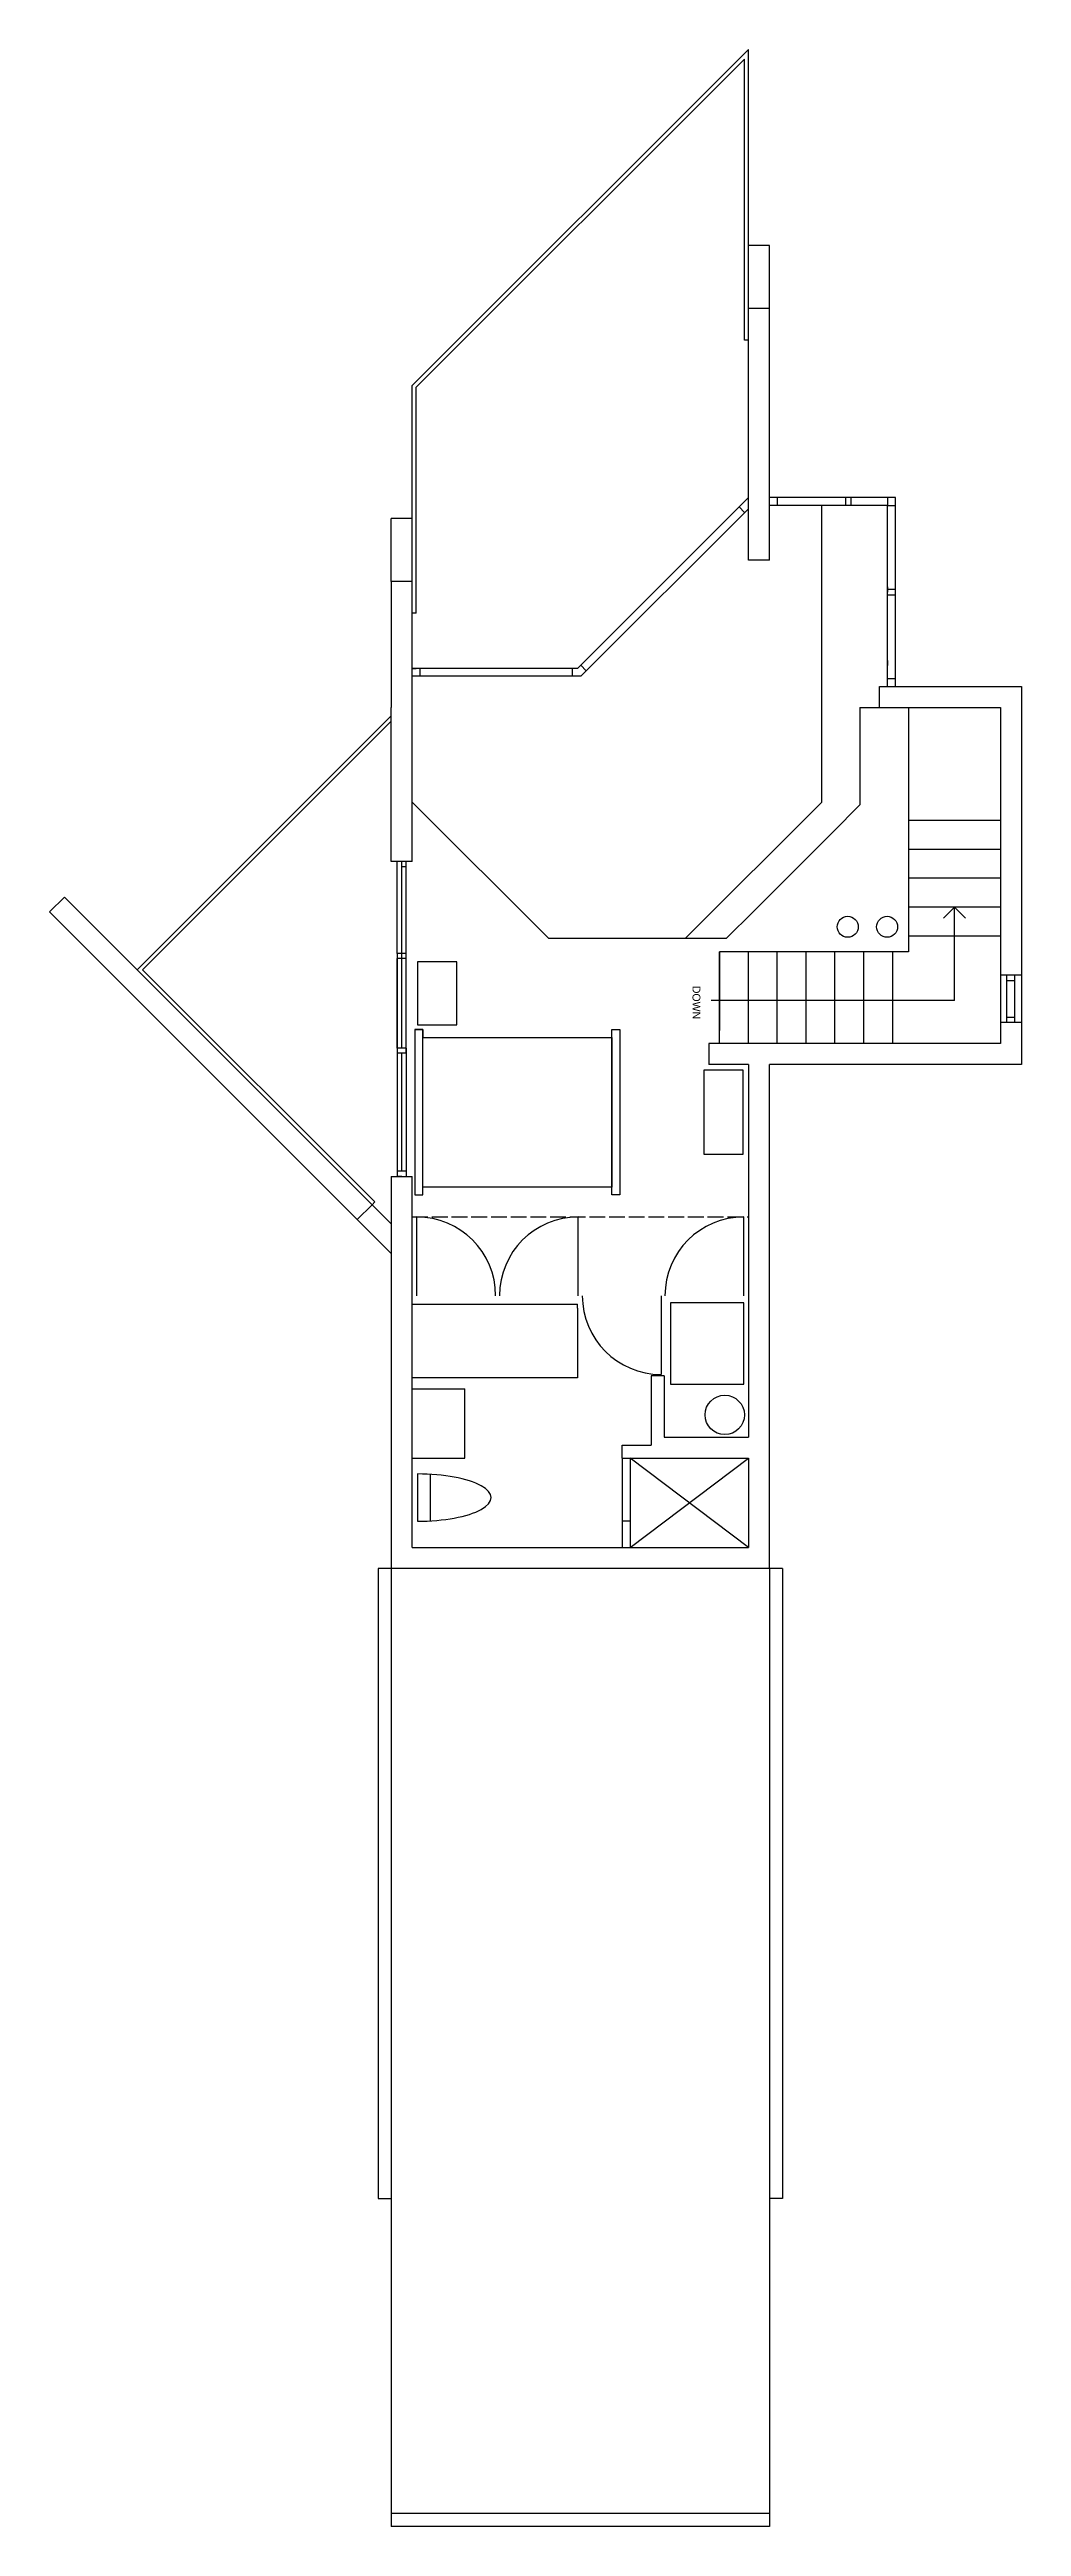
# Model space of a CAD drawing. Header units: inches. Extents: x -16498 to 2265, y 141 to 7454.
# Drawn here: x 1426 to 1796, y 2202 to 3146 of the extents above; entities that cross this region are included whole.
import ezdxf

# ---------------------------------------------------------------- set-up
doc = ezdxf.new("R2010")
doc.units = ezdxf.units.IN
doc.header["$LTSCALE"] = 0.5
doc.header["$MEASUREMENT"] = 0
doc.linetypes.add('ACAD_ISO02W100', pattern=[15, 12, -3])
for name, color, linetype in [('A-doors', 254, 'Continuous'), ('A-Elev-South', 7, 'Continuous'), ('A-fixtures', 140, 'Continuous'), ('A-furniture', 33, 'Continuous'), ('A-glazing', 252, 'Continuous'), ('A-millwork', 252, 'Continuous'), ('A-roof', 253, 'Continuous'), ('A-soffit', 251, 'ACAD_ISO02W100'), ('A-stairs', 252, 'Continuous'), ('A-text', 254, 'Continuous'), ('A-walls', 7, 'Continuous')]:
    doc.layers.add(name, color=color, linetype=linetype)

msp = doc.modelspace()

# ---------------------------------------------------------------- texts
at = {"layer": 'A-text'}
msp.add_text('DOWN', height=3, rotation=270, dxfattribs=at).set_placement((1670.4, 2789.12))

# ---------------------------------------------------------------- linework, layer by layer
at = {"layer": 'A-doors'}
msp.add_line((1659.66, 2640.52), (1654.66, 2640.52), dxfattribs=at)
at = {"layer": 'A-Elev-South', "color": 251}
for p, q in [((1691.66, 3047.14), (1691.66, 3071.14)), ((1561.41, 2765.44), (1561.41, 2716.48)), ((1561.41, 2763.44), (1561.41, 2716.48))]:
    msp.add_line(p, q, dxfattribs=at)
at = {"layer": 'A-Elev-South', "color": 252}
for p, q in [((1699.66, 3047.14), (1699.66, 3071.14)), ((1555.66, 2943.14), (1555.66, 2967.14)), ((1563.66, 2943.14), (1563.66, 2967.14))]:
    msp.add_line(p, q, dxfattribs=at)
at = {"layer": 'A-Elev-South', "color": 7}
msp.add_line((1555.66, 2943.14), (1555.66, 2895.14), dxfattribs=at)
at = {"layer": 'A-Elev-South', "color": 250}
for p, q in [((1557.91, 2801.48), (1557.91, 2836.48)), ((1561.41, 2765.44), (1561.41, 2799.48))]:
    msp.add_line(p, q, dxfattribs=at)
at = {"layer": 'A-Elev-South', "color": 253}
msp.add_line((1557.91, 2765.44), (1557.91, 2799.48), dxfattribs=at)
at = {"layer": 'A-fixtures'}
for p, q in [((1643.66, 2609.14), (1643.66, 2575.14)), ((1691.66, 2575.14), (1646.66, 2609.14)), ((1646.66, 2575.14), (1691.66, 2609.14)), ((1646.66, 2609.14), (1646.66, 2575.14)), ((1565.66, 2603.14), (1565.66, 2585.14)), ((1565.66, 2603.14), (1565.66, 2585.14)), ((1570.66, 2585.29), (1570.66, 2603)), ((1646.66, 2585.14), (1643.66, 2585.14))]:
    msp.add_line(p, q, dxfattribs=at)
msp.add_lwpolyline([(1689.98, 2668.33), (1661.98, 2668.33), (1661.98, 2637.33), (1689.98, 2637.33), (1689.98, 2668.33)], dxfattribs=at)
msp.add_circle((1682.66, 2625.64), 7.5, dxfattribs=at)
msp.add_ellipse((1565.66, 2594.14), major_axis=(-28, 0), ratio=0.321429, start_param=1.570796, end_param=4.712389, dxfattribs=at)
at = {"layer": 'A-furniture'}
for points in [[(1565.66, 2798.23), (1565.66, 2774.23), (1580.66, 2774.23), (1580.66, 2798.23), (1565.66, 2798.23)], [(1564.66, 2772.46), (1564.66, 2709.46), (1567.66, 2709.46), (1567.66, 2772.46), (1564.66, 2772.46), (1567.66, 2772.46), (1567.66, 2769.46), (1639.66, 2769.46), (1639.66, 2772.46), (1639.66, 2772.46), (1642.66, 2772.46), (1642.66, 2709.46), (1639.66, 2709.46), (1639.66, 2712.46), (1639.66, 2769.46), (1639.66, 2712.46), (1567.66, 2712.46)], [(1689.66, 2756.96), (1674.66, 2756.96), (1674.66, 2724.96), (1689.66, 2724.96), (1689.66, 2756.96)]]:
    msp.add_lwpolyline(points, dxfattribs=at)
at = {"layer": 'A-glazing'}
for p, q in [((1626.57, 2910.05), (1691.66, 2975.14)), ((1744.66, 2975.14), (1699.66, 2975.14)), ((1702.66, 2975.14), (1702.66, 2972.14)), ((1728.66, 2975.14), (1728.66, 2972.14)), ((1730.66, 2975.14), (1730.66, 2972.14)), ((1747.66, 2975.14), (1744.66, 2975.14)), ((1744.66, 2975.14), (1744.66, 2972.14)), ((1747.66, 2903.14), (1747.66, 2975.14)), ((1627.81, 2907.05), (1691.66, 2970.9)), ((1690.25, 2969.49), (1688.13, 2971.61)), ((1744.66, 2972.14), (1699.66, 2972.14)), ((1744.66, 2972.14), (1747.66, 2972.14)), ((1744.66, 2903.14), (1744.66, 2972.14)), ((1744.66, 2941.14), (1744.66, 2939.14)), ((1744.66, 2938.14), (1744.66, 2940.14)), ((1747.66, 2940.14), (1744.66, 2940.14)), ((1744.66, 2938.14), (1747.66, 2938.14)), ((1624.66, 2910.05), (1563.66, 2910.05)), ((1624.66, 2907.05), (1563.66, 2907.05)), ((1566.66, 2907.05), (1566.66, 2910.05)), ((1626.57, 2910.05), (1624.66, 2910.05)), ((1624.66, 2907.05), (1624.66, 2910.05)), ((1627.81, 2907.05), (1624.66, 2907.05)), ((1629.94, 2909.18), (1627.82, 2911.3)), ((1744.66, 2913.14), (1744.66, 2911.14)), ((1747.66, 2911.14), (1747.66, 2913.14)), ((1747.66, 2906.14), (1744.66, 2906.14)), ((1561.41, 2836.48), (1559.66, 2836.48)), ((1561.41, 2834.48), (1559.66, 2834.48)), ((1561.41, 2801.48), (1557.91, 2801.48)), ((1557.91, 2801.48), (1557.91, 2716.48)), ((1561.41, 2799.48), (1557.91, 2799.48)), ((1680.66, 2802.14), (1680.66, 2772.14)), ((1790.16, 2775.14), (1790.16, 2793.14)), ((1790.16, 2791.14), (1793.16, 2791.14)), ((1793.16, 2775.14), (1793.16, 2793.14)), ((1790.16, 2777.14), (1793.16, 2777.14)), ((1557.91, 2765.44), (1557.91, 2716.48)), ((1561.41, 2765.44), (1557.91, 2765.44)), ((1561.41, 2763.44), (1557.91, 2763.44)), ((1561.41, 2718.48), (1557.91, 2718.48)), ((1559.66, 2716.48), (1557.91, 2716.48))]:
    msp.add_line(p, q, dxfattribs=at)
at = {"layer": 'A-millwork'}
for p, q in [((1563.66, 3017.86), (1691.66, 3145.86)), ((1691.66, 3071.14), (1691.66, 3145.86)), ((1691.66, 3035.14), (1690.16, 3035.14)), ((1563.66, 2967.14), (1563.66, 3017.86)), ((1565.16, 2931.14), (1563.66, 2931.14)), ((1563.66, 2910.05), (1565.16, 2910.05)), ((1460.99, 2795.25), (1555.66, 2889.92)), ((1559.66, 2765.44), (1559.66, 2836.48)), ((1561.41, 2799.48), (1561.41, 2836.48)), ((1549.47, 2706.77), (1460.99, 2795.25)), ((1559.66, 2765.44), (1559.66, 2800.44)), ((1561.41, 2799.48), (1561.41, 2800.44)), ((1561.41, 2763.44), (1561.41, 2765.44)), ((1559.66, 2718.48), (1559.66, 2763.44)), ((1559.66, 2718.48), (1559.66, 2763.44)), ((1565.41, 2671.08), (1565.41, 2701.08)), ((1626.91, 2671.08), (1626.91, 2701.08)), ((1689.91, 2671.08), (1689.91, 2701.08)), ((1658.41, 2671.08), (1658.41, 2641.08)), ((1563.66, 2667.83), (1626.66, 2667.83)), ((1626.66, 2666.33), (1626.66, 2667.83)), ((1626.66, 2666.33), (1626.66, 2639.83)), ((1626.66, 2639.83), (1563.66, 2639.83)), ((1563.66, 2635.52), (1583.66, 2635.52)), ((1583.66, 2609.14), (1583.66, 2635.52)), ((1563.66, 2609.14), (1583.66, 2609.14))]:
    msp.add_line(p, q, dxfattribs=at)
at = {"layer": 'A-millwork', "color": 251}
for p, q in [((1565.16, 3017.24), (1690.16, 3142.24)), ((1690.16, 3035.14), (1690.16, 3142.24)), ((1565.16, 2931.14), (1565.16, 3017.24))]:
    msp.add_line(p, q, dxfattribs=at)
at = {"layer": 'A-millwork', "color": 254}
msp.add_line((1458.87, 2795.25), (1555.66, 2892.04), dxfattribs=at)
at = {"layer": 'A-millwork'}
for centre, start, end in [((1565.41, 2671.08), 0, 90), ((1626.91, 2671.08), 90, 180), ((1689.91, 2671.08), 90, 180), ((1658.41, 2671.08), 180, 270)]:
    msp.add_arc(centre, 30, start, end, dxfattribs=at)
at = {"layer": 'A-roof'}
for p, q in [((1550.66, 2567.14), (1550.66, 2327.14)), ((1555.66, 2567.14), (1550.66, 2567.14)), ((1555.66, 2567.14), (1555.66, 2207.14)), ((1699.66, 2567.14), (1699.66, 2207.14)), ((1704.66, 2567.14), (1699.66, 2567.14)), ((1704.66, 2567.14), (1704.66, 2327.14)), ((1550.66, 2327.14), (1555.66, 2327.14)), ((1704.66, 2327.14), (1699.66, 2327.14)), ((1699.66, 2207.14), (1555.66, 2207.14)), ((1555.66, 2207.14), (1555.66, 2202.14)), ((1699.66, 2202.14), (1555.66, 2202.14)), ((1699.66, 2207.14), (1699.66, 2202.14))]:
    msp.add_line(p, q, dxfattribs=at)
at = {"layer": 'A-soffit'}
msp.add_line((1563.66, 2701.08), (1691.66, 2701.08), dxfattribs=at)
at = {"layer": 'A-stairs'}
for p, q in [((1719.66, 2859.14), (1719.66, 2972.14)), ((1667.66, 2807.14), (1719.66, 2859.14)), ((1787.66, 2852.1), (1752.66, 2852.1)), ((1787.66, 2841.1), (1752.66, 2841.1)), ((1787.66, 2830.1), (1752.66, 2830.1)), ((1787.66, 2819.1), (1752.66, 2819.1)), ((1787.66, 2808.1), (1752.66, 2808.1)), ((1680.66, 2767.14), (1680.66, 2802.14)), ((1691.66, 2767.14), (1691.66, 2802.14)), ((1702.66, 2767.14), (1702.66, 2802.14)), ((1713.66, 2767.14), (1713.66, 2802.14)), ((1724.66, 2767.14), (1724.66, 2802.14)), ((1735.66, 2767.14), (1735.66, 2802.14)), ((1746.66, 2767.14), (1746.66, 2802.14))]:
    msp.add_line(p, q, dxfattribs=at)
at = {"layer": 'A-text'}
for p, q in [((1770.16, 2819.1), (1765.92, 2814.86)), ((1770.16, 2783.6), (1770.16, 2819.1)), ((1770.16, 2819.1), (1774.4, 2814.86)), ((1770.16, 2783.6), (1677.53, 2783.6))]:
    msp.add_line(p, q, dxfattribs=at)
at = {"layer": 'A-walls', "color": 252}
for p, q in [((1699.66, 3071.14), (1691.66, 3071.14)), ((1563.66, 2967.14), (1555.66, 2967.14))]:
    msp.add_line(p, q, dxfattribs=at)
at = {"layer": 'A-walls'}
for p, q in [((1691.66, 2951.34), (1691.66, 3047.14)), ((1699.66, 3047.14), (1691.66, 3047.14)), ((1699.66, 2951.34), (1699.66, 3047.14)), ((1699.66, 2951.34), (1691.66, 2951.34)), ((1563.66, 2943.14), (1555.66, 2943.14)), ((1563.66, 2836.48), (1563.66, 2943.14)), ((1741.66, 2895.14), (1741.66, 2903.14)), ((1741.66, 2903.14), (1795.66, 2903.14)), ((1795.66, 2903.14), (1795.66, 2793.14)), ((1555.66, 2836.48), (1555.66, 2895.14)), ((1734.13, 2895.14), (1734.13, 2858.06)), ((1734.13, 2895.14), (1787.66, 2895.14)), ((1752.66, 2895.14), (1752.66, 2802.14)), ((1787.66, 2895.14), (1787.66, 2793.14)), ((1615.66, 2807.14), (1563.66, 2859.14)), ((1723.66, 2847.59), (1734.13, 2858.06)), ((1723.66, 2847.59), (1693.69, 2817.61)), ((1563.66, 2836.48), (1555.66, 2836.48)), ((1683.22, 2807.14), (1693.69, 2817.61)), ((1683.22, 2807.14), (1615.66, 2807.14)), ((1752.66, 2802.14), (1680.66, 2802.14)), ((1795.66, 2793.14), (1787.66, 2793.14)), ((1787.66, 2775.14), (1787.66, 2767.14)), ((1795.66, 2775.14), (1787.66, 2775.14)), ((1795.66, 2775.14), (1795.66, 2759.14)), ((1787.66, 2767.14), (1676.66, 2767.14)), ((1676.66, 2767.14), (1676.66, 2759.14)), ((1691.66, 2759.14), (1676.66, 2759.14)), ((1691.66, 2759.14), (1691.66, 2617.14)), ((1699.66, 2567.14), (1699.66, 2759.14)), ((1795.66, 2759.14), (1699.66, 2759.14)), ((1555.66, 2716.48), (1555.66, 2567.14)), ((1555.66, 2716.48), (1563.66, 2716.48)), ((1563.66, 2575.14), (1563.66, 2716.48)), ((1654.66, 2640.52), (1654.66, 2614.14)), ((1659.66, 2640.52), (1659.66, 2617.14)), ((1643.66, 2614.14), (1654.66, 2614.14)), ((1643.66, 2609.14), (1643.66, 2614.14)), ((1659.66, 2617.14), (1691.66, 2617.14)), ((1643.66, 2609.14), (1691.66, 2609.14)), ((1691.66, 2609.14), (1691.66, 2575.14)), ((1699.66, 2567.14), (1555.66, 2567.14)), ((1563.66, 2575.14), (1691.66, 2575.14))]:
    msp.add_line(p, q, dxfattribs=at)
at = {"layer": 'A-walls', "color": 253}
for p, q in [((1563.66, 2943.14), (1555.66, 2943.14)), ((1431.2, 2822.92), (1555.66, 2698.46)), ((1787.66, 2793.14), (1787.66, 2775.14)), ((1795.66, 2793.14), (1795.66, 2775.14)), ((1548.4, 2705.71), (1549.47, 2706.77))]:
    msp.add_line(p, q, dxfattribs=at)
at = {"layer": 'A-walls', "color": 254}
for p, q in [((1425.54, 2817.26), (1431.2, 2822.92)), ((1538.5, 2704.3), (1425.54, 2817.26)), ((1555.66, 2687.14), (1538.5, 2704.3)), ((1542.75, 2700.06), (1548.4, 2705.71))]:
    msp.add_line(p, q, dxfattribs=at)
at = {"layer": 'A-walls'}
for centre in [(1729.51, 2811.62), (1744.51, 2811.62)]:
    msp.add_circle(centre, 4, dxfattribs=at)

msp.set_redraw_order([(e.dxf.handle, doc.entitydb.next_handle()) for e in msp.query("TEXT MTEXT ATTDEF DIMENSION ARC_DIMENSION")])  # texts and dimensions are drawn at this point

doc.saveas('drawing.dxf')
